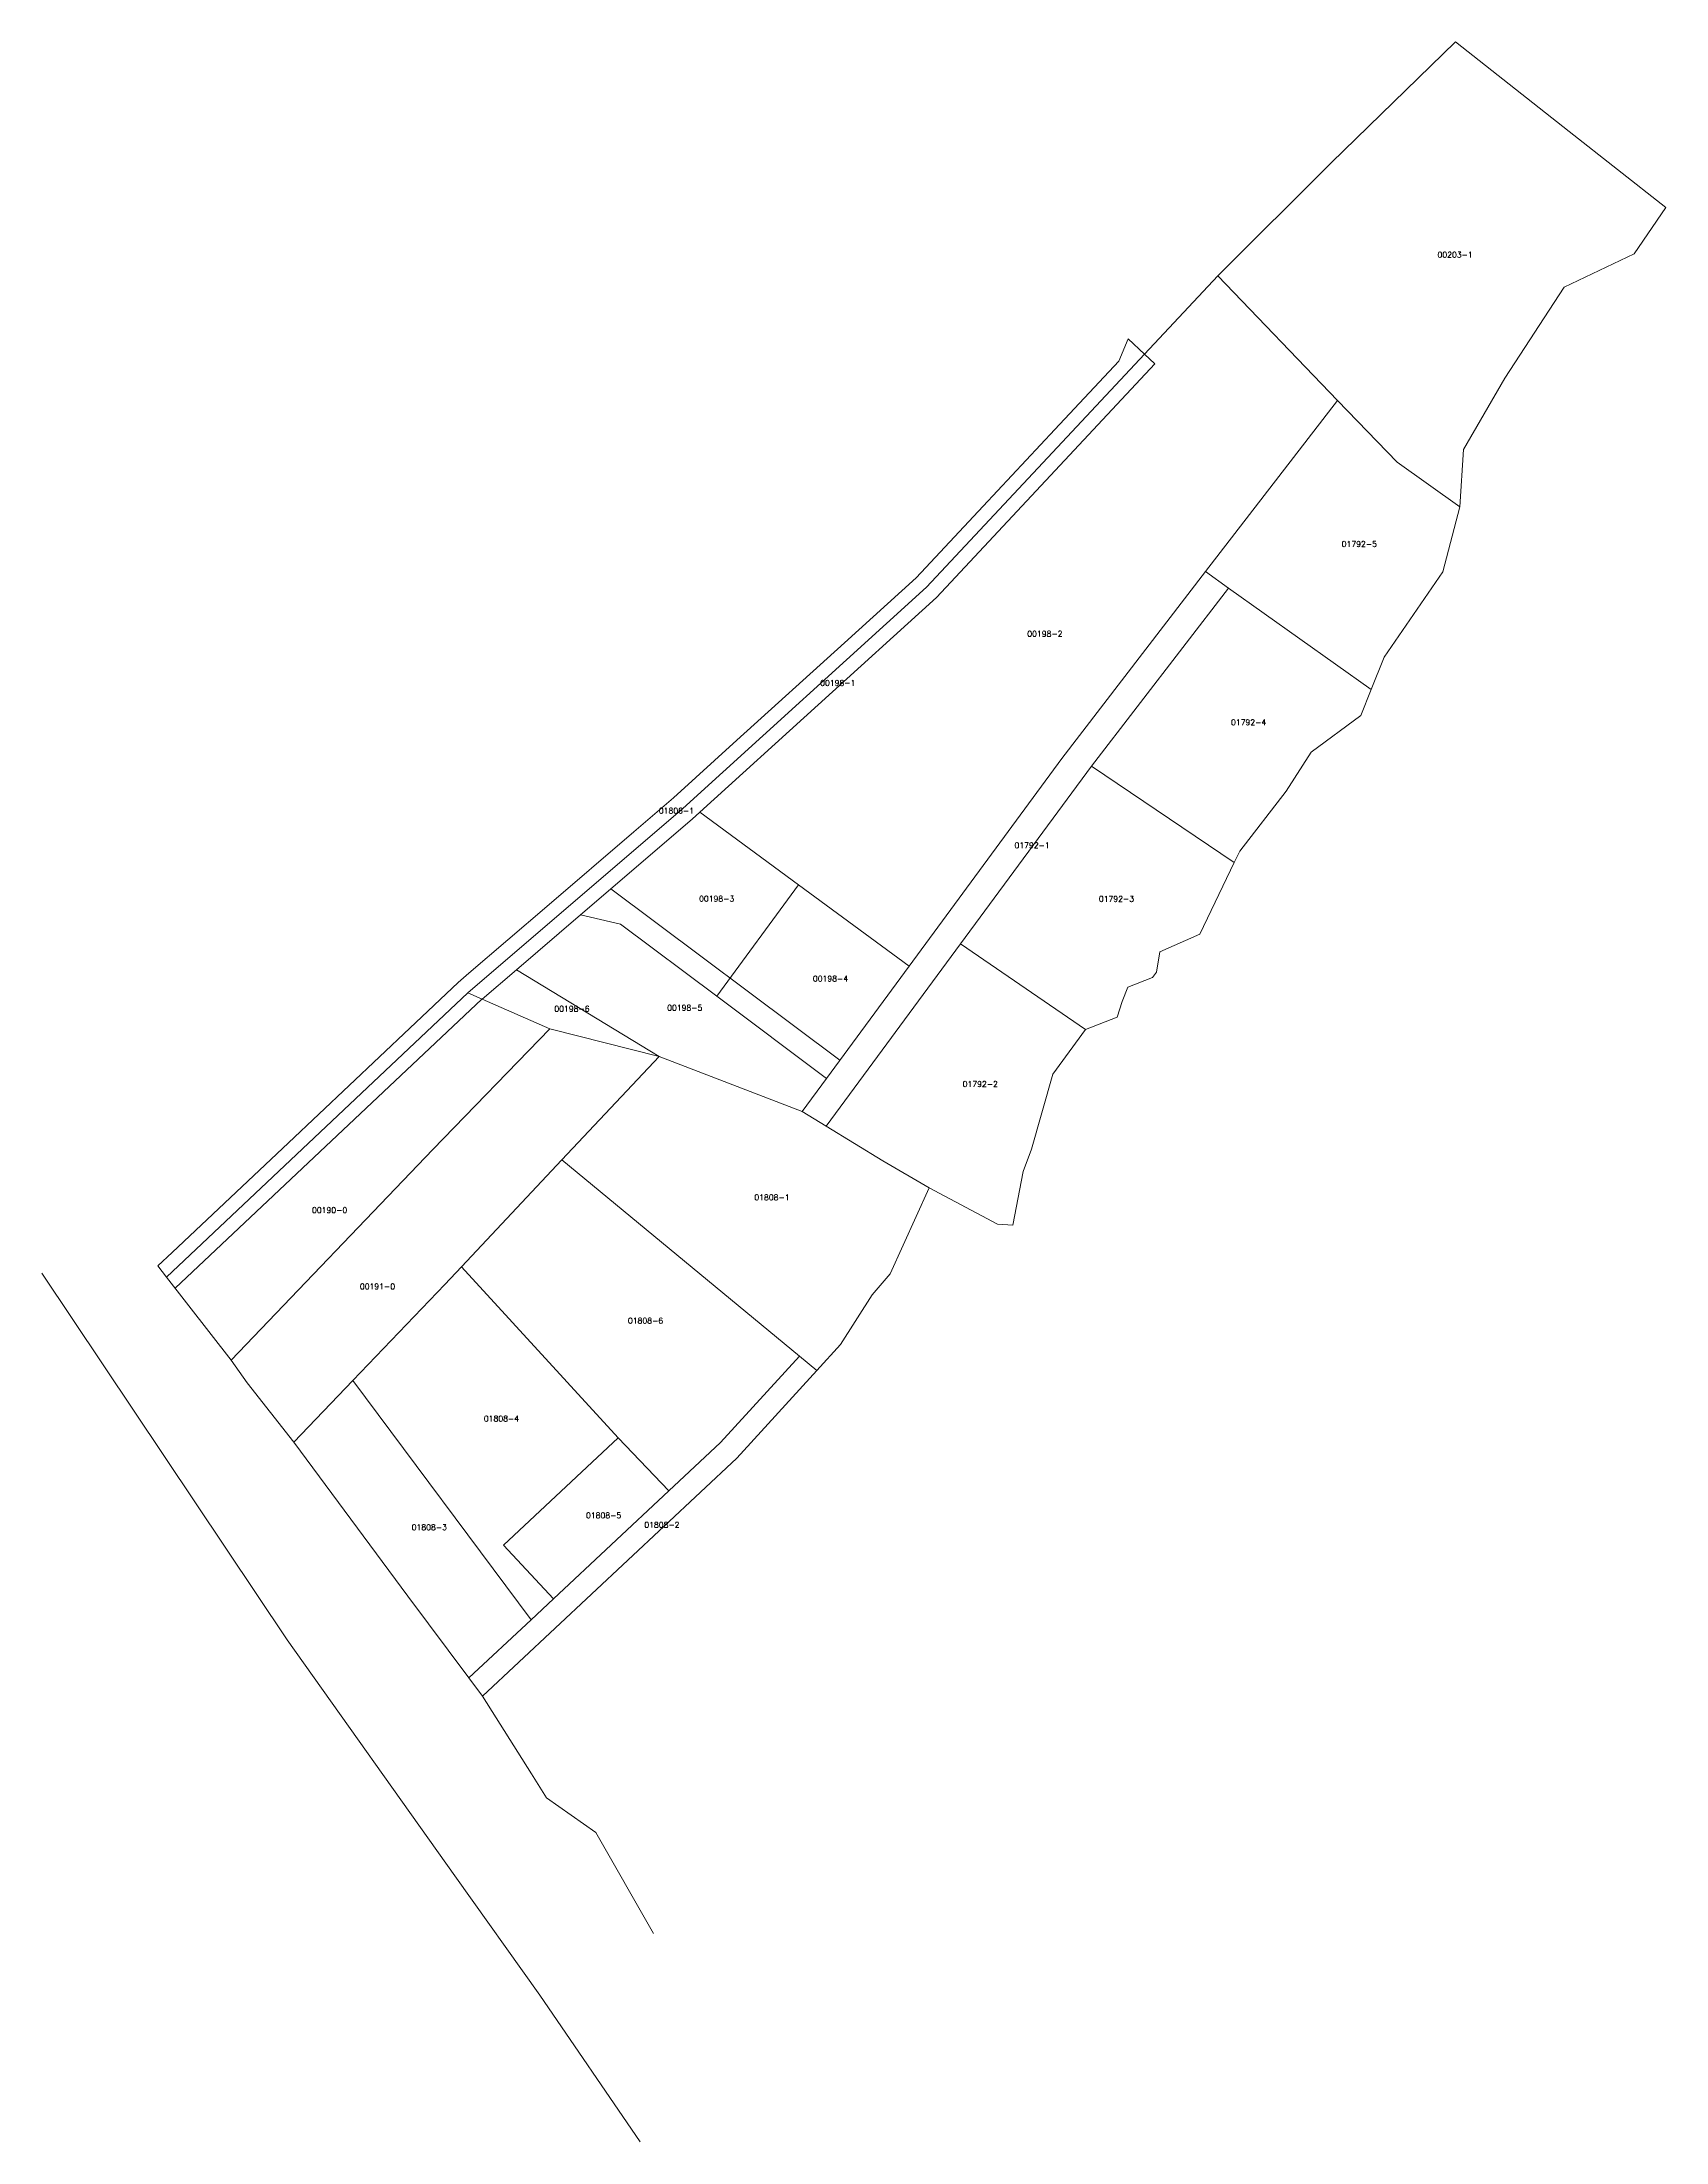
# Model space of a CAD drawing. Header units: metres. Extents: x 7514868 to 7515156, y 4689334 to 4689707.
import ezdxf

# ---------------------------------------------------------------- set-up
doc = ezdxf.new("R2010")
doc.units = ezdxf.units.M
for name, color, linetype, lineweight in [('Ndarjet', 1, 'Continuous', 0), ('Nr Parceles Baze', 7, 'Continuous', 0), ('Nr-Kojshi', 251, 'Continuous', 0), ('Parc-Kojshi', 251, 'Continuous', 0), ('Parcela Baze', 7, 'Continuous', 0)]:
    doc.layers.add(name, color=color, linetype=linetype, lineweight=lineweight)
doc.styles.get("Standard").update_dxf_attribs({"font": 'simplex.shx'})

msp = doc.modelspace()

# ---------------------------------------------------------------- linework, layer by layer
at = {"layer": 'Ndarjet', "flags": 128}
for points in [[(7515009.28, 4689526.62), (7514968.6, 4689557.06)], [(7514945.65, 4689537.49), (7514891.21, 4689486.12)]]:
    msp.add_lwpolyline(points, dxfattribs=at)
at = {"layer": 'Parc-Kojshi'}
for points in [[(7515096.53, 4689685.99), (7515118.6, 4689707.48)], [(7515118.6, 4689707.48), (7515138.79, 4689691.61)], [(7515138.79, 4689691.61), (7515156.01, 4689678.07)], [(7515076.41, 4689665.94), (7515096.53, 4689685.99)], [(7515150.33, 4689669.83), (7515156.01, 4689678.07)], [(7515137.92, 4689663.92), (7515150.33, 4689669.83)], [(7515063.39, 4689652.02), (7515076.41, 4689665.94)], [(7515097.66, 4689643.78), (7515076.41, 4689665.94)], [(7515127.39, 4689647.76), (7515137.92, 4689663.92)], [(7515058.83, 4689650.81), (7515060.47, 4689654.76)], [(7515063.39, 4689652.02), (7515060.47, 4689654.76)], [(7515024.66, 4689610.64), (7515063.39, 4689652.02)], [(7515026.43, 4689608.83), (7515065.24, 4689650.29)], [(7515047.46, 4689638.66), (7515058.83, 4689650.81)], [(7515065.24, 4689650.29), (7515063.39, 4689652.02)], [(7515120.04, 4689635.07), (7515127.39, 4689647.76)], [(7515097.66, 4689643.78), (7515074.2, 4689613.4)], [(7515108.28, 4689632.83), (7515097.66, 4689643.78)], [(7515047.46, 4689638.66), (7515034.69, 4689625.02)], [(7515119.39, 4689624.9), (7515108.28, 4689632.83)], [(7515119.39, 4689624.9), (7515120.04, 4689635.07)], [(7515034.69, 4689625.02), (7515022.79, 4689612.32)], [(7515116.36, 4689613.36), (7515119.39, 4689624.9)], [(7515074.2, 4689613.4), (7515048.7, 4689580.2)], [(7515078.3, 4689610.44), (7515074.2, 4689613.4)], [(7515105.97, 4689598.22), (7515116.36, 4689613.36)], [(7514981.34, 4689571.33), (7515024.66, 4689610.64)], [(7515022.79, 4689612.32), (7515010.07, 4689600.78)], [(7515053.94, 4689578.87), (7515078.3, 4689610.44)], [(7515078.3, 4689610.44), (7515103.66, 4689592.45)], [(7514984.38, 4689570.66), (7515026.43, 4689608.83)], [(7515010.07, 4689600.78), (7514990.96, 4689583.44)], [(7515103.66, 4689592.45), (7515105.97, 4689598.22)], [(7515101.79, 4689587.83), (7515103.66, 4689592.45)], [(7515092.99, 4689581.34), (7515101.79, 4689587.83)], [(7514990.96, 4689583.44), (7514979.69, 4689573.2)], [(7515048.7, 4689580.2), (7515021.57, 4689543.33)], [(7515088.52, 4689574.42), (7515092.99, 4689581.34)], [(7515053.94, 4689578.87), (7515030.68, 4689547.28)], [(7515079.32, 4689561.71), (7515053.94, 4689578.87)], [(7514979.69, 4689573.2), (7514972.67, 4689567.18)], [(7515080.29, 4689563.75), (7515088.52, 4689574.42)], [(7514943.16, 4689538.58), (7514981.34, 4689571.33)], [(7514972.67, 4689567.18), (7514957.2, 4689553.92)], [(7515073.23, 4689549.03), (7515079.32, 4689561.71)], [(7515079.32, 4689561.71), (7515080.29, 4689563.75)], [(7514943.38, 4689542.07), (7514957.2, 4689553.92)], [(7515030.68, 4689547.28), (7515006.83, 4689514.88)], [(7515052.89, 4689532.09), (7515030.68, 4689547.28)], [(7515065.51, 4689542.25), (7515066.09, 4689545.86)], [(7515066.09, 4689545.86), (7515073.23, 4689549.03)], [(7514941.48, 4689540.44), (7514943.38, 4689542.07)], [(7515064.79, 4689541.32), (7515065.51, 4689542.25)], [(7514932.87, 4689532.31), (7514941.48, 4689540.44)], [(7515059.38, 4689537.06), (7515060.39, 4689539.59)], [(7515060.39, 4689539.59), (7515064.79, 4689541.32)], [(7515058.51, 4689534.25), (7515059.38, 4689537.06)], [(7514911.29, 4689511.94), (7514932.87, 4689532.31)], [(7515047.12, 4689524.15), (7515052.89, 4689532.09)], [(7515052.89, 4689532.09), (7515058.51, 4689534.25)], [(7514977.14, 4689527.29), (7514977.14, 4689527.29)], [(7514977.14, 4689527.3), (7514977.14, 4689527.29)], [(7515043.29, 4689510.81), (7515047.12, 4689524.15)], [(7515006.83, 4689514.88), (7515002.57, 4689517.5)], [(7515016.9, 4689508.72), (7515006.83, 4689514.88)], [(7514890.66, 4689492.47), (7514911.29, 4689511.94)], [(7515002.07, 4689474.03), (7514959.9, 4689508.94)], [(7515025.12, 4689503.96), (7515016.9, 4689508.72)], [(7515041.85, 4689506.84), (7515043.29, 4689510.81)], [(7515039.97, 4689497.33), (7515041.85, 4689506.84)], [(7515018.19, 4689488.67), (7515025.12, 4689503.96)], [(7515037.24, 4689497.47), (7515025.12, 4689503.96)], [(7515039.97, 4689497.33), (7515037.24, 4689497.47)], [(7514888.12, 4689490.08), (7514890.66, 4689492.47)], [(7514888.12, 4689490.08), (7514889.67, 4689488.1)], [(7514969.88, 4689459.52), (7514942.03, 4689489.9)], [(7514911.06, 4689423.68), (7514867.53, 4689488.77)], [(7515015.02, 4689484.92), (7515018.19, 4689488.67)], [(7515009.39, 4689476.12), (7515015.02, 4689484.92)], [(7515005.15, 4689471.48), (7515009.39, 4689476.12)], [(7515002.07, 4689474.03), (7514988.08, 4689458.74)], [(7514990.93, 4689455.93), (7515005.15, 4689471.48)], [(7515005.15, 4689471.48), (7515002.07, 4689474.03)], [(7514954.4, 4689427.22), (7514922.77, 4689469.74)], [(7514912.25, 4689458.76), (7514932.51, 4689431.41)], [(7514969.88, 4689459.52), (7514949.51, 4689440.45)], [(7514978.87, 4689450.12), (7514969.88, 4689459.52)], [(7514988.08, 4689458.74), (7514978.87, 4689450.12)], [(7514945.78, 4689413.67), (7514990.93, 4689455.93)], [(7514978.87, 4689450.12), (7514958.39, 4689430.96)], [(7514949.51, 4689440.45), (7514958.39, 4689430.96)], [(7514932.51, 4689431.41), (7514943.37, 4689416.89)], [(7514958.39, 4689430.96), (7514954.4, 4689427.22)], [(7514954.4, 4689427.22), (7514943.37, 4689416.89)], [(7514940.86, 4689381.72), (7514911.06, 4689423.68)], [(7514943.37, 4689416.89), (7514945.78, 4689413.67)], [(7514945.78, 4689413.67), (7514954.46, 4689399.87)], [(7514954.46, 4689399.87), (7514957.17, 4689395.57)], [(7514957.17, 4689395.57), (7514965.9, 4689389.44)], [(7514965.9, 4689389.44), (7514976.14, 4689371.48)], [(7514955.95, 4689360.54), (7514940.86, 4689381.72)], [(7514973.79, 4689334.47), (7514955.95, 4689360.54)]]:
    msp.add_lwpolyline(points, dxfattribs=at)
at = {"layer": 'Parcela Baze', "flags": 128}
for points in [[(7515001.94, 4689557.76), (7514984.38, 4689570.66), (7514983.02, 4689569.43), (7514963.21, 4689552.44), (7514970.29, 4689550.8), (7514987.41, 4689537.99)], [(7515001.94, 4689557.76), (7514987.41, 4689537.99), (7515006.91, 4689523.4), (7515021.57, 4689543.33)], [(7514987.41, 4689537.99), (7514970.29, 4689550.8), (7514963.21, 4689552.44), (7514951.8, 4689542.66), (7514977.15, 4689527.29), (7515002.57, 4689517.5), (7515006.91, 4689523.4)], [(7514977.14, 4689527.3), (7514951.8, 4689542.66), (7514945.73, 4689537.45), (7514957.76, 4689532.2)], [(7514957.76, 4689532.2), (7514945.73, 4689537.45), (7514943.16, 4689538.58), (7514889.67, 4689488.1), (7514901.13, 4689473.35), (7514936.98, 4689510.74)], [(7514977.14, 4689527.29), (7514957.77, 4689532.2), (7514936.98, 4689510.74), (7514901.13, 4689473.35), (7514903.99, 4689469.31), (7514912.25, 4689458.76), (7514922.77, 4689469.74), (7514939.08, 4689486.76), (7514942.03, 4689489.9), (7514959.9, 4689508.94)]]:
    msp.add_lwpolyline(points, close=True, dxfattribs=at)

# ---------------------------------------------------------------- texts
at = {"layer": 'Nr Parceles Baze'}
for s, p in [('00198-3', (7514984.25, 4689554.8)), ('00198-4', (7515004.47, 4689540.61)), ('00198-6', (7514958.54, 4689535.25)), ('00198-5', (7514978.58, 4689535.43)), ('00190-0', (7514915.49, 4689499.49)), ('00191-0', (7514924, 4689485.93))]:
    msp.add_text(s, height=1, dxfattribs=at).set_placement(p)
at = {"layer": 'Nr-Kojshi'}
for s, p in [('00203-1', (7515115.43, 4689669.19)), ('01792-5', (7515098.4, 4689617.8)), ('00198-2', (7515042.55, 4689601.86)), ('00198-1', (7515005.76, 4689593.14)), ('01792-4', (7515078.74, 4689586.14)), ('01806-1', (7514977.1, 4689570.43)), ('01792-1', (7515040.29, 4689564.29)), ('01792-3', (7515055.27, 4689554.78)), ('01792-2', (7515031.07, 4689521.89)), ('01808-1', (7514994.07, 4689501.75)), ('01808-6', (7514971.61, 4689479.85)), ('01808-4', (7514946.02, 4689462.46)), ('01808-5', (7514964.17, 4689445.26)), ('01808-3', (7514933.2, 4689443.15)), ('01808-2', (7514974.52, 4689443.59))]:
    msp.add_text(s, height=1, dxfattribs=at).set_placement(p)

doc.saveas('drawing.dxf')
